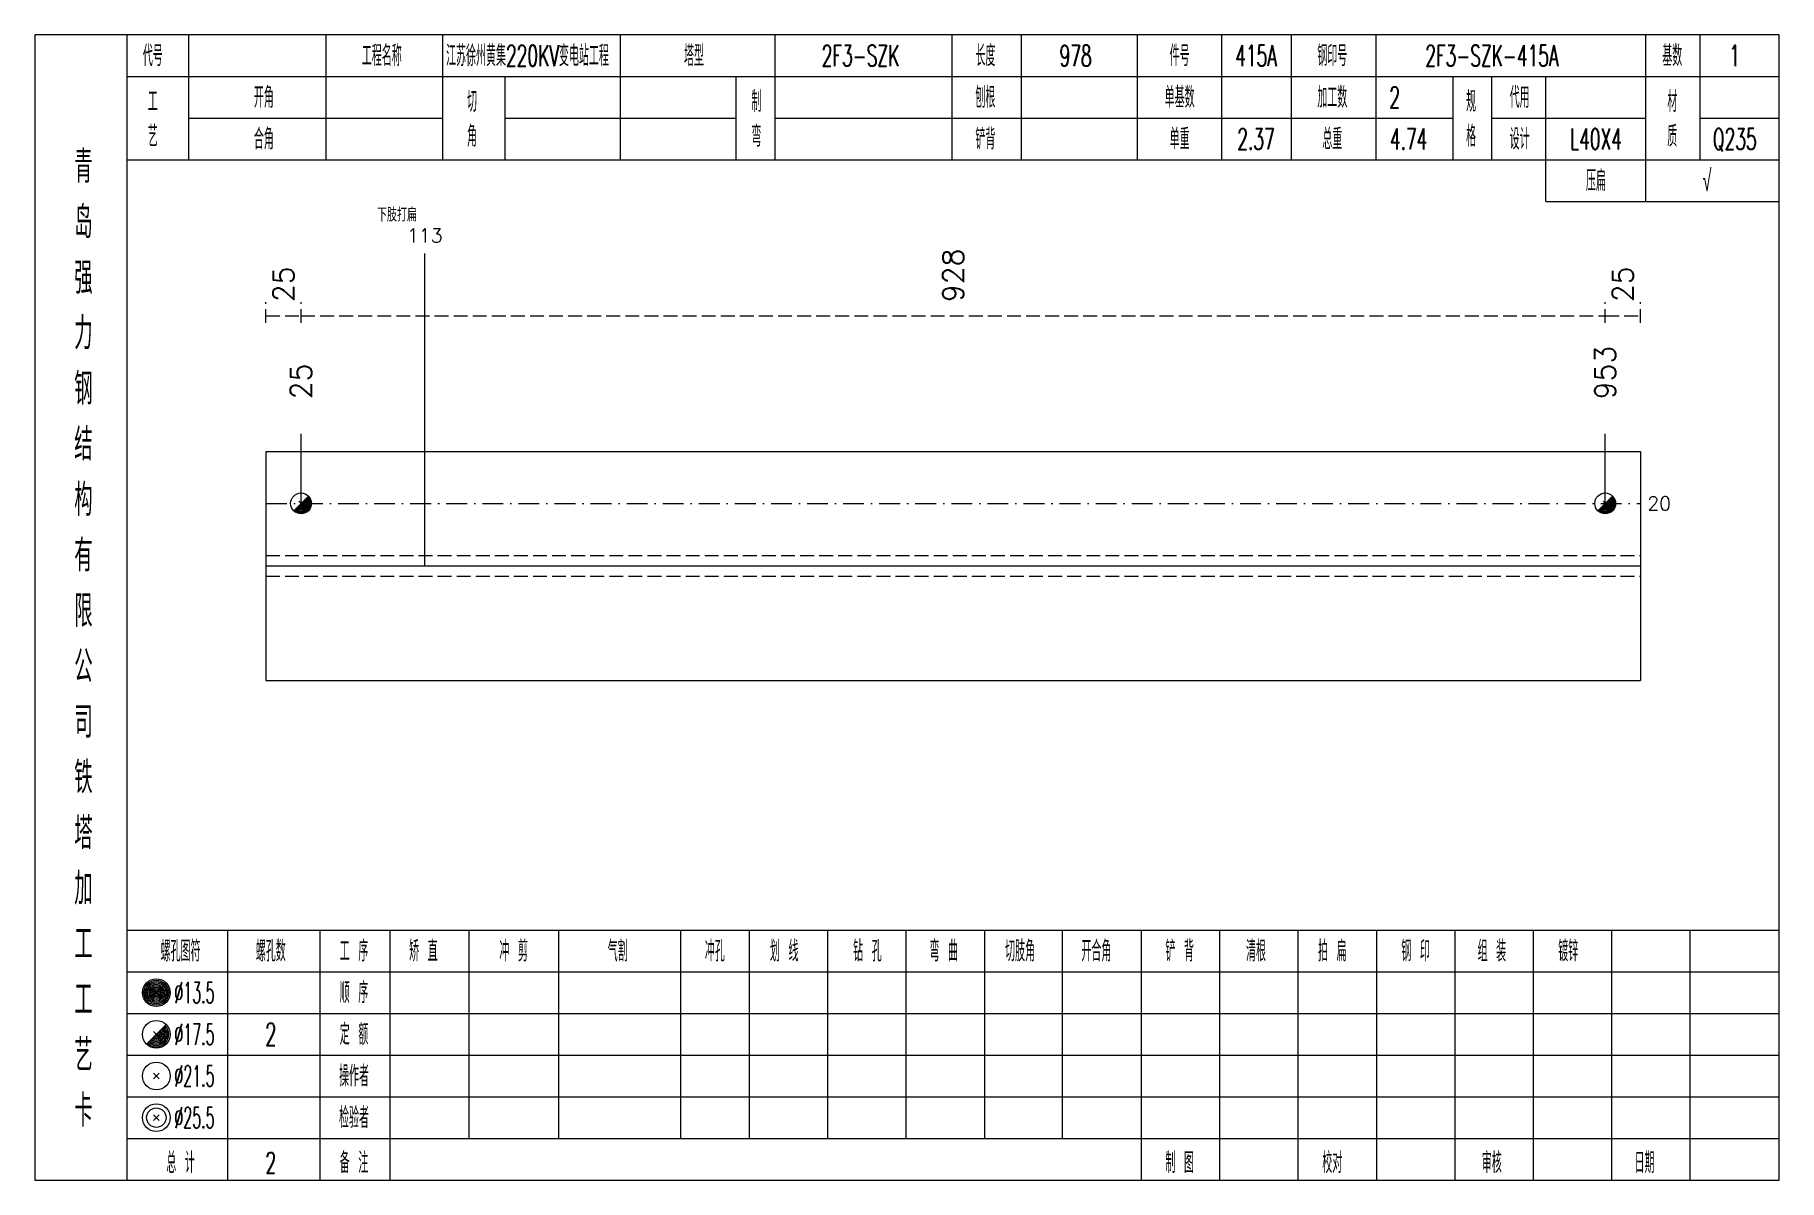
# Model space of a CAD drawing. Extents: x 0 to 4623, y -1159 to 4890.
# Drawn here: x 3736.8 to 3988.2, y 2925 to 3090 of the extents above; entities that cross this region are included whole.
import ezdxf
from ezdxf.enums import TextEntityAlignment as Align

# ---------------------------------------------------------------- set-up
doc = ezdxf.new("R2010")
doc.units = 0
doc.header["$MEASUREMENT"] = 0
doc.linetypes.add('一点画线', pattern=[5.2, 3, -1, 0.2, -1])
doc.linetypes.add('虚线', pattern=[2.75, 2, -0.75])
doc.layers.get('0').update_dxf_attribs({"linetype": 'CONTINUOUS', "lineweight": 25})
for name, color, linetype, lineweight in [('1', 7, 'CONTINUOUS', 25), ('2', 7, 'CONTINUOUS', 25), ('4', 7, 'CONTINUOUS', 25), ('5', 7, 'CONTINUOUS', 25)]:
    doc.layers.add(name, color=color, linetype=linetype, lineweight=lineweight)
doc.styles.get("Standard").update_dxf_attribs({"font": 'simplex.shx', "width": 0.7, "height": 3, "bigfont": 'gbhzfs.shx'})

msp = doc.modelspace()

# ---------------------------------------------------------------- texts
at = {"color": 8, "linetype": 'Continuous', "lineweight": 9}
for s, p in [('928', (3869.15, 3051.5)), ('25', (3772.632, 3051.5)), ('25', (3965.668, 3051.5))]:
    msp.add_text(s, height=3, rotation=90, dxfattribs=at).set_placement(p, align=Align.MIDDLE_LEFT)
at = {"color": 7, "linetype": 'Continuous', "lineweight": 13}
for s, p in [('953', (3963.136, 3037.5)), ('25', (3775.164, 3037.5))]:
    msp.add_text(s, height=3, rotation=90, dxfattribs=at).set_placement(p, align=Align.MIDDLE_LEFT)
msp.add_text('20', height=2, dxfattribs=at).set_placement((3969.2, 3022.5), align=Align.MIDDLE_LEFT)
at = {"layer": '2', "color": 7, "linetype": 'Continuous', "lineweight": 13}
for s, p in [('下肢打扁', (3788.989, 3062.5)), ('113', (3792.989, 3059.5))]:
    msp.add_text(s, height=2, dxfattribs=at).set_placement(p, align=Align.BOTTOM_CENTER)
at = {"layer": '4', "color": 1, "linetype": 'Continuous', "lineweight": 13}
for s, height, width, p in [('代号', 3, 0.6, (3753.8, 3087)), ('工程名称', 3, 0.6, (3786.8, 3087)), ('江苏徐州黄集220KV变电站工程', 3, 0.6, (3807.8, 3087)), ('塔型', 3, 0.6, (3831.8, 3087)), ('2F3-SZK', 3, 0.6, (3855.8, 3087)), ('长度', 3, 0.6, (3873.8, 3087)), ('978', 3, 0.6, (3886.8, 3087)), ('件号', 3, 0.6, (3901.8, 3087)), ('415A', 3, 0.6, (3912.8, 3087)), ('钢印号', 3, 0.6, (3923.8, 3087)), ('2F3-SZK-415A', 3, 0.6, (3946.8, 3087)), ('基数', 3, 0.6, (3972.8, 3087)), ('1', 3, 0.6, (3981.8, 3087)), ('开角', 3, 0.6, (3769.8, 3081)), ('制', 3, 0.6, (3840.8, 3080.4)), ('刨根', 3, 0.6, (3873.8, 3081)), ('单基数', 3, 0.6, (3901.8, 3081)), ('加工数', 3, 0.6, (3923.8, 3081)), ('2', 3, 0.6, (3932.8, 3081)), ('规', 3, 0.6, (3943.8, 3080.4)), ('代用', 3, 0.6, (3950.8, 3081)), ('材', 3, 0.6, (3972.8, 3080.4)), ('工', 3, 0.6, (3753.8, 3080.4)), ('切', 3, 0.6, (3799.8, 3080.4)), ('艺', 3, 0.6, (3753.8, 3075.4)), ('角', 3, 0.6, (3799.8, 3075.4)), ('弯', 3, 0.6, (3840.8, 3075.4)), ('格', 3, 0.6, (3943.8, 3075.4)), ('质', 3, 0.6, (3972.8, 3075.4)), ('合角', 3, 0.6, (3769.8, 3075)), ('铲背', 3, 0.6, (3873.8, 3075)), ('单重', 3, 0.6, (3901.8, 3075)), ('2.37', 3, 0.6, (3912.8, 3075)), ('总重', 3, 0.6, (3923.8, 3075)), ('4.74', 3, 0.6, (3934.8, 3075)), ('设计', 3, 0.6, (3950.8, 3075)), ('L40X4', 3, 0.6, (3961.8, 3075)), ('Q235', 3, 0.6, (3981.8, 3075)), ('青', 4.6, 0.8, (3743.8, 3071)), ('压扁', 3, 0.6, (3961.8, 3069)), ('√', 3, 0.6, (3977.8, 3069)), ('岛', 4.6, 0.8, (3743.8, 3063)), ('强', 4.6, 0.8, (3743.8, 3055)), ('力', 4.6, 0.8, (3743.8, 3047)), ('钢', 4.6, 0.8, (3743.8, 3039)), ('结', 4.6, 0.8, (3743.8, 3031)), ('构', 4.6, 0.8, (3743.8, 3023)), ('有', 4.6, 0.8, (3743.8, 3015)), ('限', 4.6, 0.8, (3743.8, 3007)), ('公', 4.6, 0.8, (3743.8, 2999)), ('司', 4.6, 0.8, (3743.8, 2991)), ('铁', 4.6, 0.8, (3743.8, 2983)), ('塔', 4.6, 0.8, (3743.8, 2975)), ('加', 4.6, 0.8, (3743.8, 2967)), ('工', 4.6, 0.8, (3743.8, 2959)), ('螺孔图符', 3, 0.6, (3757.8, 2958)), ('螺孔数', 3, 0.6, (3770.8, 2958)), ('工 序', 3, 0.6, (3782.8, 2958)), ('矫 直', 3, 0.6, (3792.8, 2958)), ('冲 剪', 3, 0.6, (3805.8, 2958)), ('气割', 3, 0.6, (3820.8, 2958)), ('冲孔', 3, 0.6, (3834.8, 2958)), ('划 线', 3, 0.6, (3844.8, 2958)), ('钻 孔', 3, 0.6, (3856.8, 2958)), ('弯 曲', 3, 0.6, (3867.8, 2958)), ('切肢角', 3, 0.6, (3878.8, 2958)), ('开合角', 3, 0.6, (3889.8, 2958)), ('铲 背', 3, 0.6, (3901.8, 2958)), ('清根', 3, 0.6, (3912.8, 2958)), ('拍 扁', 3, 0.6, (3923.8, 2958)), ('钢 印', 3, 0.6, (3935.8, 2958)), ('组 装', 3, 0.6, (3946.8, 2958)), ('镀锌', 3, 0.6, (3957.8, 2958)), ('工', 4.6, 0.8, (3743.8, 2951)), ('%%C13.5', 3, 0.5, (3759.8, 2952)), ('顺 序', 3, 0.6, (3782.8, 2952)), ('%%C17.5', 3, 0.5, (3759.8, 2946)), ('2', 3.2, 0.6, (3770.8, 2946)), ('定 额', 3, 0.6, (3782.8, 2946)), ('艺', 4.6, 0.8, (3743.8, 2943)), ('%%C21.5', 3, 0.5, (3759.8, 2940)), ('操作者', 3, 0.6, (3782.8, 2940)), ('卡', 4.6, 0.8, (3743.8, 2935)), ('%%C25.5', 3, 0.5, (3759.8, 2934)), ('检验者', 3, 0.6, (3782.8, 2934)), ('总 计', 3, 0.6, (3757.8, 2927.5)), ('2', 3, 0.6, (3770.8, 2927.5)), ('备 注', 3, 0.6, (3782.8, 2927.5)), ('制 图', 3, 0.6, (3901.8, 2927.5)), ('校对', 3, 0.6, (3923.8, 2927.5)), ('审核', 3, 0.6, (3946.8, 2927.5)), ('日期', 3, 0.6, (3968.8, 2927.5))]:
    msp.add_text(s, height=height, dxfattribs=dict(at, width=width)).set_placement(p, align=Align.MIDDLE_CENTER)

# ---------------------------------------------------------------- blocks, each defined once
blk = doc.blocks.new('孔17.5')
at = {"layer": '5', "color": 7, "linetype": 'Continuous', "lineweight": 13}
for p, q in [((-0.707, -0.707), (0.707, 0.707)), ((-0.2, 0.2), (0.2, -0.2))]:
    blk.add_line(p, q, dxfattribs=at)
blk.add_circle((0, 0), 1, dxfattribs=at)
for radius in [0.9, 0.8, 0.7, 0.6, 0.5, 0.4, 0.3, 0.2, 0.1]:
    blk.add_arc((0, 0), radius, 225, 45, dxfattribs=at)

# ---------------------------------------------------------------- linework, layer by layer
at = {"color": 8, "linetype": '虚线', "lineweight": 9}
for p, q in [((3770.1, 3048.5), (3770.1, 3051.5)), ((3770.1, 3049.5), (3775.164, 3049.5)), ((3775.164, 3048.5), (3775.164, 3051.5)), ((3775.164, 3048.5), (3775.164, 3051.5)), ((3775.164, 3049.5), (3963.136, 3049.5)), ((3963.136, 3048.5), (3963.136, 3051.5)), ((3963.136, 3048.5), (3963.136, 3051.5)), ((3963.136, 3049.5), (3968.2, 3049.5)), ((3968.2, 3048.5), (3968.2, 3051.5))]:
    msp.add_line(p, q, dxfattribs=at)
at = {"color": 7, "linetype": 'Continuous', "lineweight": 13}
for p, q in [((3775.164, 3022.5), (3775.164, 3032.5)), ((3963.136, 3022.5), (3963.136, 3032.5))]:
    msp.add_line(p, q, dxfattribs=at)
at = {"color": 7, "linetype": 'Continuous', "lineweight": 18}
for p, q in [((3770.1, 3030), (3770.1, 2997)), ((3770.1, 3030), (3968.2, 3030)), ((3968.2, 3030), (3968.2, 2997)), ((3770.1, 3013.5), (3968.2, 3013.5))]:
    msp.add_line(p, q, dxfattribs=at)
at = {"color": 3, "linetype": '一点画线', "lineweight": 13}
msp.add_line((3770.1, 3022.5), (3968.2, 3022.5), dxfattribs=at)
at = {"color": 1, "linetype": '虚线', "lineweight": 18}
for p, q in [((3770.1, 3015), (3968.2, 3015)), ((3770.1, 3012), (3968.2, 3012))]:
    msp.add_line(p, q, dxfattribs=at)
at = {"layer": '1', "color": 7, "linetype": 'Continuous', "lineweight": 18}
msp.add_line((3770.1, 2997), (3968.2, 2997), dxfattribs=at)
at = {"layer": '2', "color": 7, "linetype": 'Continuous', "lineweight": 13}
msp.add_line((3792.989, 3013.5), (3792.989, 3058.5), dxfattribs=at)
at = {"layer": '4', "color": 1, "linetype": 'Continuous', "lineweight": 18}
for p, q in [((3750.1, 2925), (3750.1, 3090)), ((3759, 3072), (3759, 3090)), ((3778.8, 3072), (3778.8, 3090)), ((3795.6, 3072), (3795.6, 3090)), ((3821.2, 3072), (3821.2, 3090)), ((3843.5, 3072), (3843.5, 3090)), ((3869, 3072), (3869, 3090)), ((3879, 3072), (3879, 3090)), ((3895.7, 3072), (3895.7, 3090)), ((3907.9, 3072), (3907.9, 3090)), ((3917.9, 3072), (3917.9, 3090)), ((3930.1, 3072), (3930.1, 3090)), ((3969, 3066), (3969, 3090)), ((3976.8, 3072), (3976.8, 3090)), ((3750.1, 3084), (3988.2, 3084)), ((3804.6, 3072), (3804.6, 3084)), ((3837.9, 3072), (3837.9, 3084)), ((3941.2, 3072), (3941.2, 3084)), ((3946.8, 3072), (3946.8, 3084)), ((3954.6, 3066), (3954.6, 3084)), ((3759, 3078), (3795.6, 3078)), ((3804.6, 3078), (3837.9, 3078)), ((3843.5, 3078), (3941.2, 3078)), ((3946.8, 3078), (3969, 3078)), ((3976.8, 3078), (3988.2, 3078)), ((3750.1, 3072), (3988.2, 3072)), ((3954.6, 3066), (3988.2, 3066)), ((3750.1, 2961), (3988.2, 2961)), ((3764.6, 2925), (3764.6, 2961)), ((3777.9, 2925), (3777.9, 2961)), ((3788, 2925), (3788, 2961)), ((3799.4, 2931), (3799.4, 2961)), ((3812.3, 2931), (3812.3, 2961)), ((3829.9, 2931), (3829.9, 2961)), ((3839.8, 2931), (3839.8, 2961)), ((3851.1, 2931), (3851.1, 2961)), ((3862.4, 2931), (3862.4, 2961)), ((3873.7, 2931), (3873.7, 2961)), ((3884.9, 2931), (3884.9, 2961)), ((3896.3, 2931), (3896.3, 2961)), ((3907.6, 2931), (3907.6, 2961)), ((3918.9, 2931), (3918.9, 2961)), ((3930.2, 2931), (3930.2, 2961)), ((3941.5, 2931), (3941.5, 2961)), ((3952.8, 2931), (3952.8, 2961)), ((3964.1, 2931), (3964.1, 2961)), ((3975.4, 2931), (3975.4, 2961)), ((3750.1, 2955), (3988.2, 2955)), ((3750.1, 2949), (3988.2, 2949)), ((3750.1, 2943), (3988.2, 2943)), ((3750.1, 2937), (3988.2, 2937)), ((3750.1, 2931), (3988.2, 2931)), ((3896.3, 2925), (3896.3, 2931)), ((3907.6, 2925), (3907.6, 2931)), ((3918.9, 2925), (3918.9, 2931)), ((3930.2, 2925), (3930.2, 2931)), ((3941.5, 2925), (3941.5, 2931)), ((3952.8, 2925), (3952.8, 2931)), ((3964.1, 2925), (3964.1, 2931)), ((3975.4, 2925), (3975.4, 2931))]:
    msp.add_line(p, q, dxfattribs=at)
at = {"layer": '4', "color": 7, "linetype": 'Continuous', "lineweight": 13}
for p, q in [((3754.1, 2951.8), (3754.5, 2952.2)), ((3754.5, 2951.8), (3754.1, 2952.2)), ((3752.886, 2944.586), (3755.714, 2947.414)), ((3753.9, 2946.4), (3754.7, 2945.6)), ((3753.9, 2939.6), (3754.7, 2940.4)), ((3753.9, 2940.4), (3754.7, 2939.6)), ((3753.9, 2933.6), (3754.7, 2934.4)), ((3753.9, 2934.4), (3754.7, 2933.6))]:
    msp.add_line(p, q, dxfattribs=at)
at = {"layer": '4', "color": 1, "linetype": 'Continuous', "lineweight": 18}
msp.add_lwpolyline([(3736.8, 3090), (3736.8, 2925), (3988.2, 2925), (3988.2, 3090)], close=True, dxfattribs=at)
at = {"layer": '4', "color": 7, "linetype": 'Continuous', "lineweight": 13}
for centre, radius in [((3754.3, 2952), 2), ((3754.3, 2952), 1.8), ((3754.3, 2952), 1.6), ((3754.3, 2952), 1.4), ((3754.3, 2952), 1.2), ((3754.3, 2952), 1), ((3754.3, 2952), 0.8), ((3754.3, 2952), 0.6), ((3754.3, 2952), 0.4), ((3754.3, 2952), 0.2), ((3754.3, 2946), 2), ((3754.3, 2940), 2), ((3754.3, 2934), 2), ((3754.3, 2934), 1.4)]:
    msp.add_circle(centre, radius, dxfattribs=at)
for radius in [1.8, 1.6, 1.4, 1.2, 1, 0.8, 0.6, 0.4, 0.2]:
    msp.add_arc((3754.3, 2946), radius, 225, 45, dxfattribs=at)

# ---------------------------------------------------------------- block references
at = {"color": 7, "linetype": 'Continuous', "lineweight": 13, "xscale": 1.5, "yscale": 1.5, "zscale": 1.5}
for p in [(3775.164, 3022.5), (3963.136, 3022.5)]:
    msp.add_blockref('孔17.5', p, dxfattribs=at)

msp.set_redraw_order([(e.dxf.handle, doc.entitydb.next_handle()) for e in msp.query("TEXT MTEXT ATTDEF DIMENSION ARC_DIMENSION")])  # texts and dimensions are drawn at this point

doc.saveas('drawing.dxf')
